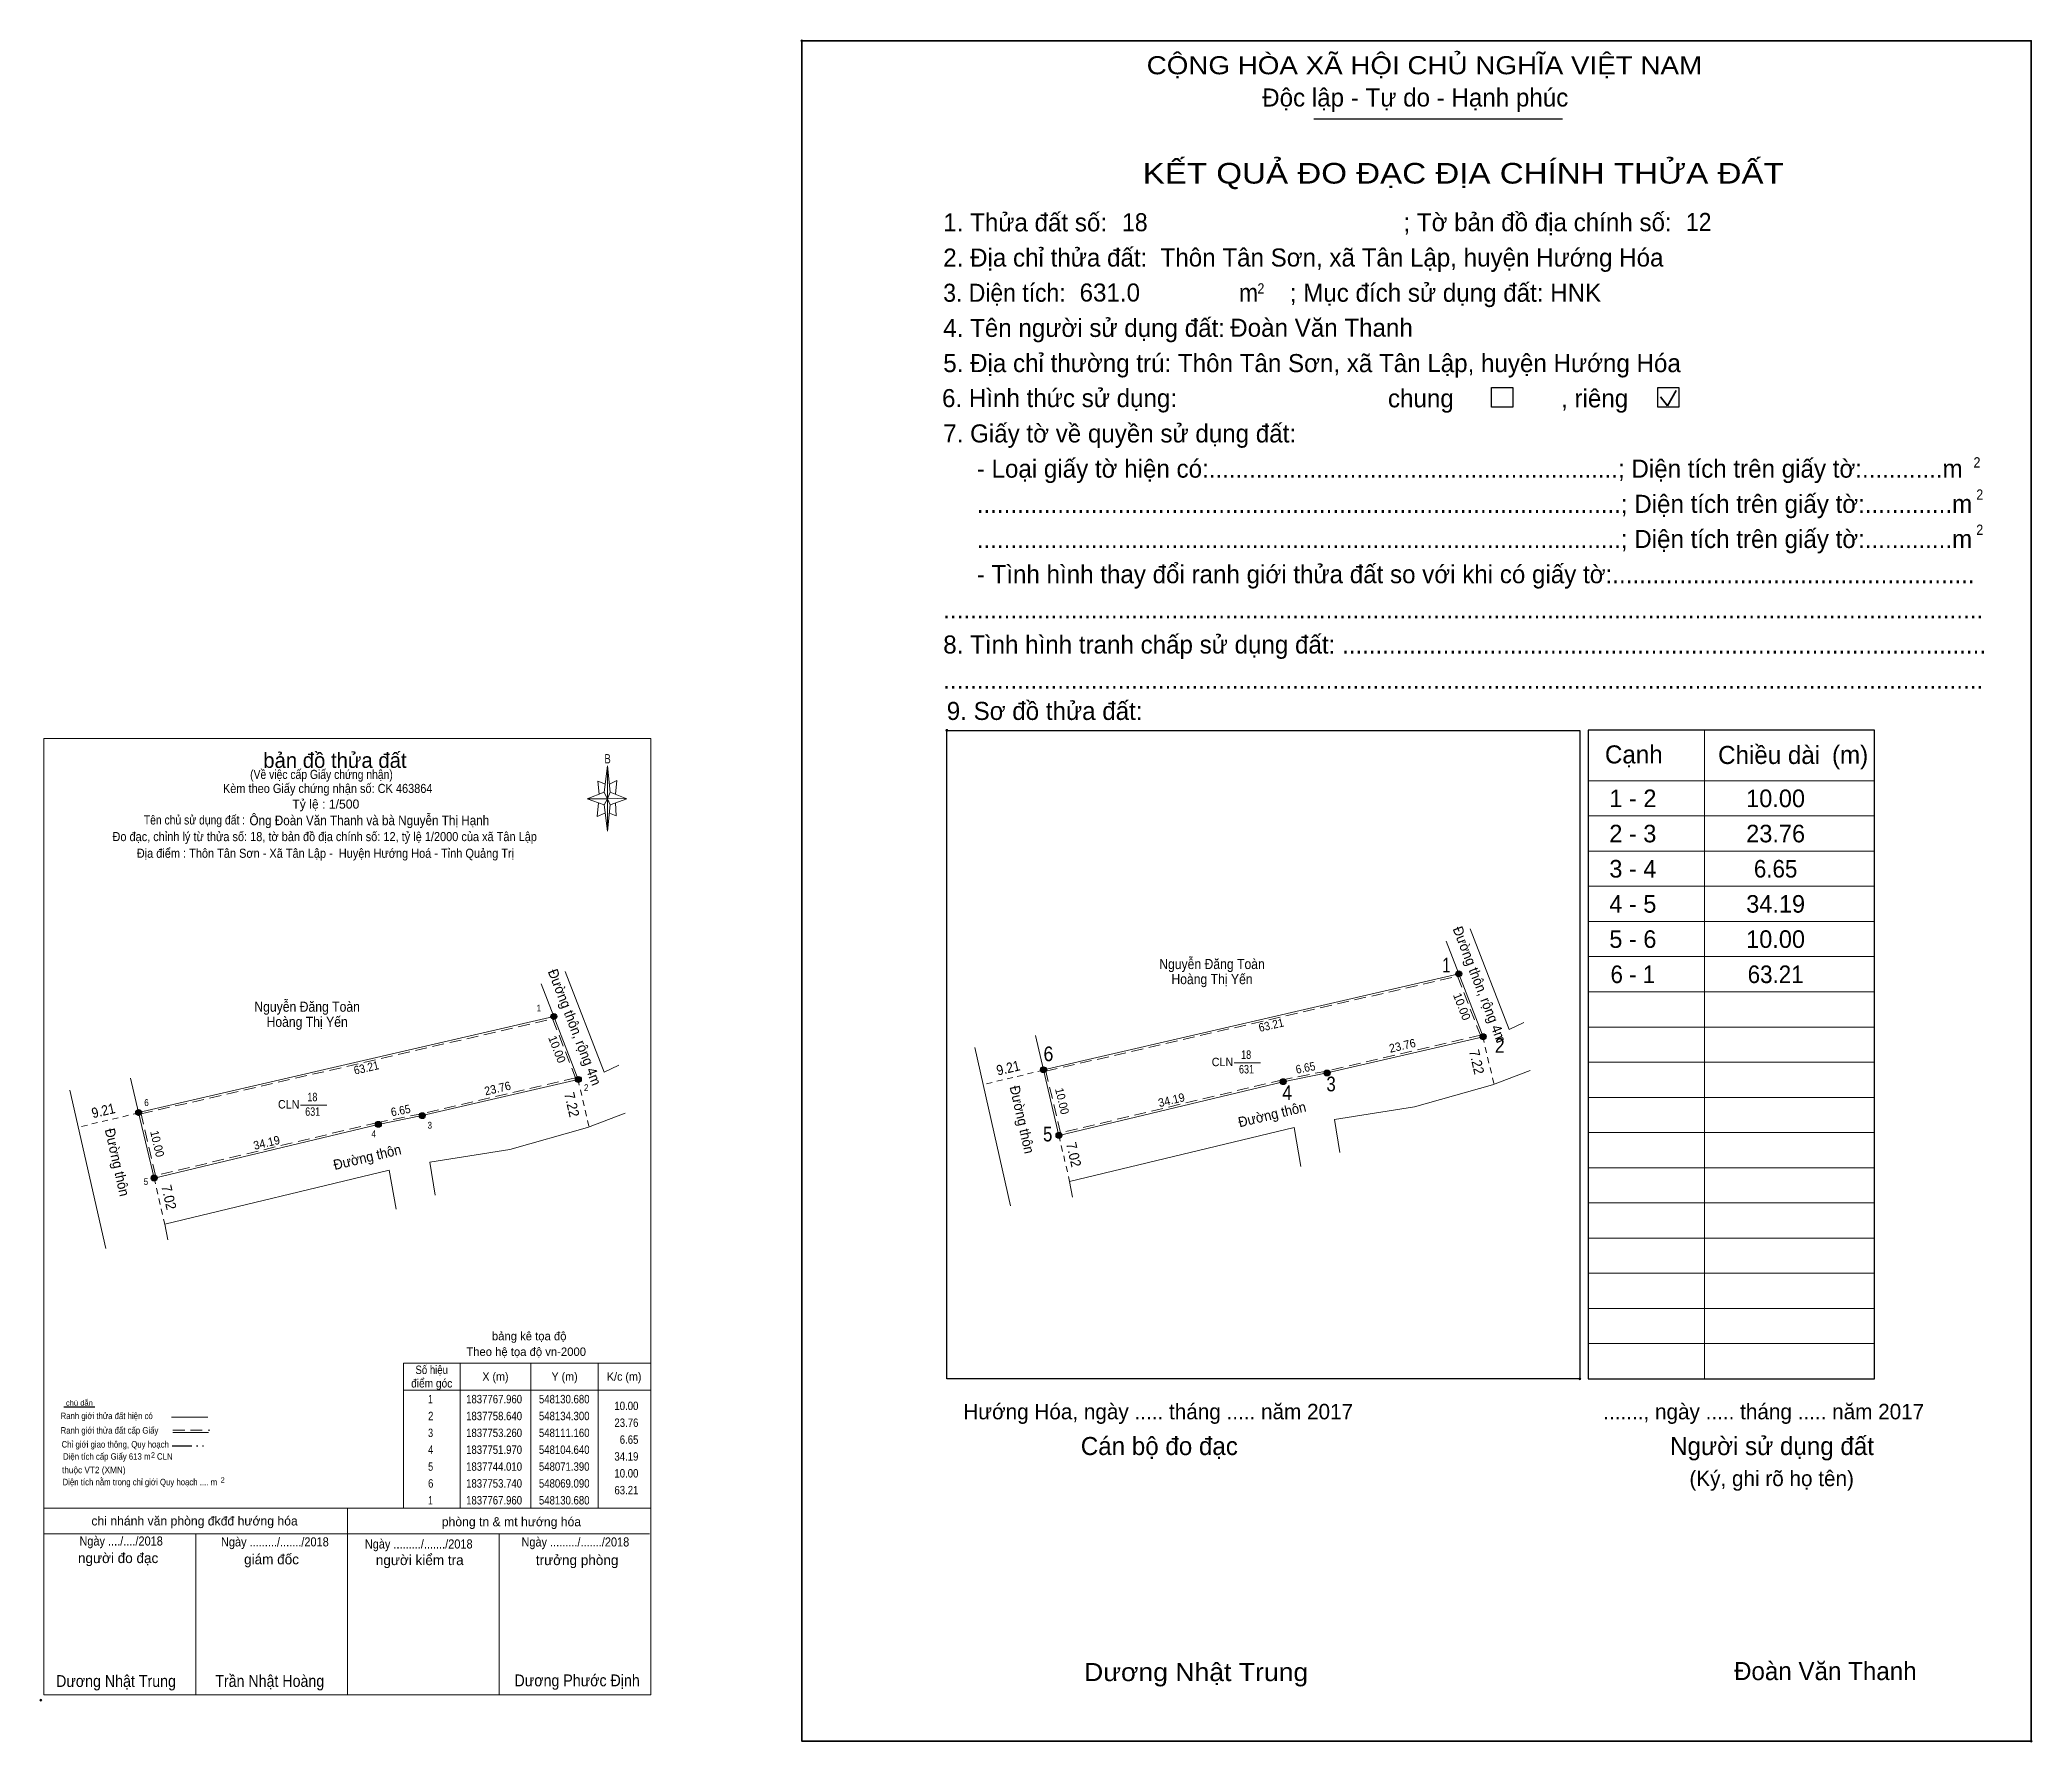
# Model space of a CAD drawing. Header units: metres. Extents: x 547529 to 548216, y 1837620 to 1837906.
# Drawn here: x 547920.3 to 548215.7, y 1837654 to 1837906.5 of the extents above; entities that cross this region are included whole.
import ezdxf
from ezdxf.enums import TextEntityAlignment as Align

# ---------------------------------------------------------------- set-up
doc = ezdxf.new("R2010")
doc.units = ezdxf.units.M
doc.header["$LTSCALE"] = 0.58
doc.header["$PDMODE"] = 32
doc.header["$PDSIZE"] = 0.29
for name, pattern in [('DASH_DOUBLE_DOT', [9.2, 5, -1.2, 0.3, -1.2, 0.3, -1.2]), ('MEDIUM_DASHED', [4.5, 3, -1.5]), ('SHORT_DASHED', [2.7, 1.5, -1.2])]:
    doc.linetypes.add(name, pattern=pattern)
for name, color, linetype, lineweight in [('1', 7, 'Continuous', 13), ('10', 7, 'Continuous', 13), ('11', 7, 'Continuous', 25), ('16', 7, 'Continuous', 25), ('2', 7, 'Continuous', 35), ('27', 7, 'Continuous', 13), ('5', 7, 'DASH_DOUBLE_DOT', 13), ('50', 7, 'Continuous', 25), ('63', 7, 'Continuous', 13), ('7', 7, 'Continuous', 13)]:
    doc.layers.add(name, color=color, linetype=linetype, lineweight=lineweight)
for name, color, linetype in [('36', 7, 'Continuous'), ('48', 7, 'Continuous'), ('52', 7, 'Continuous'), ('6', 7, 'Continuous'), ('9', 7, 'Continuous')]:
    doc.layers.add(name, color=color, linetype=linetype)

msp = doc.modelspace()

# ---------------------------------------------------------------- texts
at = {"layer": '1'}
for s, height, width, p in [('CỘNG HÒA XÃ HỘI CHỦ NGHĨA VIỆT NAM', 2.678, 1.15, (548084.4, 1837901.36)), ('3. Diện tích:', 2.678, 0.95, (548054.23, 1837867.62)), ('m', 2.678, 0.95, (548098.08, 1837867.62)), ('2', 1.53, 0.9, (548100.83, 1837868.84)), ('2', 1.53, 0.9, (548207.02, 1837843.04)), ('2', 1.53, 0.9, (548207.43, 1837838.26)), ('2', 1.53, 0.9, (548207.43, 1837833.05)), ('Dương Nhật Trung', 2.678, 1.1, (548075.11, 1837663.08))]:
    msp.add_text(s, height=height, dxfattribs=dict(at, width=width)).set_placement(p)
for s, height, p in [('Độc lập - Tự do - Hạnh phúc', 2.678, (548101.53, 1837896.58)), ('1. Thửa đất số:', 2.678, (548054.23, 1837878.06)), ('; Tờ bản đồ địa chính số:', 2.678, (548122.48, 1837878.08)), ('2. Địa chỉ thửa đất:', 2.678, (548054.23, 1837872.84)), ('; Mục đích sử dụng đất: HNK', 2.678, (548105.62, 1837867.62)), ('4. Tên người sử dụng đất:', 2.678, (548054.23, 1837862.41)), ('5. Địa chỉ thường trú: Thôn Tân Sơn, xã Tân Lập, huyện Hướng Hóa', 2.678, (548054.23, 1837857.19)), ('chung                , riêng', 2.678, (548120.18, 1837851.97)), ('7. Giấy tờ về quyền sử dụng đất:', 2.678, (548054.23, 1837846.76)), ('     - Loại giấy tờ hiện có:.............................................................; Diện tích trên giấy tờ:............m', 2.678, (548054.23, 1837841.54)), ('     ................................................................................................; Diện tích trên giấy tờ:.............m', 2.678, (548054.23, 1837836.32)), ('     ................................................................................................; Diện tích trên giấy tờ:.............m', 2.678, (548054.23, 1837831.11)), ('     - Tình hình thay đổi ranh giới thửa đất so với khi có giấy tờ:......................................................', 2.678, (548054.23, 1837825.89)), ('...........................................................................................................................................................', 2.678, (548054.23, 1837820.67)), ('8. Tình hình tranh chấp sử dụng đất: ................................................................................................', 2.678, (548054.23, 1837815.46)), ('...........................................................................................................................................................', 2.678, (548054.23, 1837810.24)), ('9. Sơ đồ thửa đất:', 2.678, (548054.75, 1837805.61)), ('Cạnh', 2.678, (548152.36, 1837799.16)), ('Chiều dài', 2.678, (548169.14, 1837799.08)), ('(m)', 2.678, (548186.03, 1837799.11)), ('Hướng Hóa, ngày ..... tháng ..... năm 2017', 2.295, (548057.2, 1837701.9)), ('......., ngày ..... tháng ..... năm 2017', 2.295, (548152.11, 1837701.9)), ('Cán bộ đo đạc', 2.678, (548074.63, 1837696.6)), ('Người sử dụng đất', 2.678, (548162.02, 1837696.6)), ('(Ký, ghi rõ họ tên)', 2.295, (548164.89, 1837691.99))]:
    msp.add_text(s, height=height, dxfattribs=at).set_placement(p)
for s, height, width, p in [('KẾT QUẢ ĐO ĐẠC ĐỊA CHÍNH THỬA ĐẤT', 3.061, 1.2, (548131.345, 1837885.15)), ('CLN', 1.25, 0.95, (548095.635, 1837754.27)), ('18', 1.25, 0.8, (548099.15, 1837755.35)), ('631', 1.25, 0.8, (548099.2, 1837753.19))]:
    msp.add_text(s, height=height, dxfattribs=dict(at, width=width)).set_placement(p, align=Align.CENTER)
at = {"layer": '10'}
for s, rotation, width, p in [('Đường thôn, rộng 4m', 291.227, 0.95, (548129.75, 1837774.64)), ('Đường thôn, rộng 4m', 291.227, 0.95, (547995.56, 1837768.31)), ('7.22', 283.089, 0.95, (548132.19, 1837756.53)), ('9.21', 13.3, 0.9, (548062.32, 1837752.87)), ('7.22', 283.089, 0.95, (547998, 1837750.2)), ('Đường thôn', 282.762, 0.95, (548064.06, 1837751.19)), ('9.21', 13.3, 0.9, (547928.13, 1837746.54)), ('Đường thôn', 13.463, 0.95, (548098.18, 1837745.19)), ('Đường thôn', 282.762, 0.95, (547929.87, 1837744.86)), ('Đường thôn', 13.463, 0.95, (547963.99, 1837738.86)), ('7.02', 282.927, 0.95, (548072.44, 1837742.79)), ('7.02', 282.927, 0.95, (547938.25, 1837736.46))]:
    msp.add_text(s, height=1.5, rotation=rotation, dxfattribs=dict(at, width=width)).set_placement(p)
at = {"layer": '16', "width": 0.8}
for p in [(547937.03, 1837696.2), (547947.37, 1837692.5)]:
    msp.add_text('2', height=0.8, dxfattribs=at).set_placement(p, align=Align.CENTER)
at = {"layer": '36', "width": 0.9}
for s, p in [('Nguyễn Đăng Toàn', (548094.085, 1837768.67)), ('Hoàng Thị Yến', (548094.085, 1837766.43)), ('Nguyễn Đăng Toàn', (547959.895, 1837762.34)), ('Hoàng Thị Yến', (547959.895, 1837760.1))]:
    msp.add_text(s, height=1.5, dxfattribs=at).set_placement(p, align=Align.CENTER)
at = {"layer": '48'}
msp.add_text('6. Hình thức sử dụng:', height=2.678, dxfattribs=at).set_placement((548054.05, 1837852))
at = {"layer": '5'}
for s, height, width, p in [('Ranh giới thửa đất hiện có ', 0.96, 0.9, (547930.325, 1837701.93)), ('chú dẫn', 0.7999, 1.05, (547926.12, 1837703.93)), ('Ranh giới thửa đất cấp Giấy', 0.96, 0.9, (547930.58, 1837699.78)), ('Chỉ giới giao thông, Quy hoạch', 0.96, 0.9, (547931.44, 1837697.71)), ('Diện tích cấp Giấy 613 m   CLN', 0.96, 0.9, (547931.815, 1837695.91)), ('thuộc VT2 (XMN)', 0.96, 0.95, (547928.255, 1837693.91)), ('Diện tích nằm trong chỉ giới Quy hoạch .... m', 0.96, 0.9, (547935.085, 1837692.12))]:
    msp.add_text(s, height=height, dxfattribs=dict(at, width=width)).set_placement(p, align=Align.CENTER)
at = {"layer": '52'}
for s, p in [('1 - 2', (548156.505, 1837792.68)), ('10.00', (548177.665, 1837792.68)), ('2 - 3', (548156.495, 1837787.46)), ('23.76', (548177.675, 1837787.46)), ('3 - 4', (548156.5, 1837782.24)), ('4 - 5', (548156.5, 1837777.03)), ('34.19', (548177.675, 1837777.03)), ('5 - 6', (548156.5, 1837771.81)), ('10.00', (548177.665, 1837771.81))]:
    msp.add_text(s, height=2.608, dxfattribs=at).set_placement(p, align=Align.CENTER)
at = {"layer": '52', "width": 0.95}
for s, p in [('6.65', (548177.67, 1837782.24)), ('6 - 1', (548156.5, 1837766.59)), ('63.21', (548177.675, 1837766.59))]:
    msp.add_text(s, height=2.608, dxfattribs=at).set_placement(p, align=Align.CENTER)
at = {"layer": '6', "width": 0.95}
for s, p in [('18', (548080.75, 1837878.08)), ('12', (548164.37, 1837878.12))]:
    msp.add_text(s, height=2.678, dxfattribs=at).set_placement(p)
at = {"layer": '6'}
for s, p in [('Thôn Tân Sơn, xã Tân Lập, huyện Hướng Hóa', (548086.46, 1837872.85)), ('631.0', (548074.45, 1837867.66)), ('Đoàn Văn Thanh', (548096.79, 1837862.44)), ('Đoàn Văn Thanh', (548171.5, 1837663.23))]:
    msp.add_text(s, height=2.678, dxfattribs=at).set_placement(p)
at = {"layer": '63'}
for p in [(548130.5653, 1837762.8813), (547996.3753, 1837756.5513)]:
    msp.add_text('10.00', height=1.25, rotation=291.227, dxfattribs=at).set_placement(p, align=Align.CENTER)
for s, rotation, width, p in [('63.21', 13.001, 0.9, (548103.0044, 1837759.7558)), ('23.76', 13.089, 0.95, (548122.4635, 1837756.7026)), ('63.21', 13.001, 0.9, (547968.8144, 1837753.4258)), ('6.65', 11.192, 0.9, (548108.0737, 1837753.4216)), ('23.76', 13.089, 0.95, (547988.2735, 1837750.3726)), ('10.00', 283.3, 0.95, (548071.2518, 1837748.9488)), ('34.19', 13.463, 0.95, (548088.2195, 1837748.6447)), ('6.65', 11.192, 0.9, (547973.8837, 1837747.0916)), ('10.00', 283.3, 0.95, (547937.0618, 1837742.6188)), ('34.19', 13.463, 0.95, (547954.0295, 1837742.3147))]:
    msp.add_text(s, height=1.25, rotation=rotation, dxfattribs=dict(at, width=width)).set_placement(p, align=Align.CENTER)
for s, width, p in [('điểm góc', 0.9, (547978.37, 1837706.62)), ('Số hiệu', 0.85, (547978.37, 1837708.62)), ('X (m)', 0.95, (547987.82, 1837707.62)), ('Y (m)', 0.95, (547998.075, 1837707.62)), ('K/c (m)', 0.95, (548006.915, 1837707.62)), (' 1', 0.75, (547978.02, 1837704.27)), ('1837767.960', 0.85, (547987.62, 1837704.27)), ('548130.680', 0.85, (547998.02, 1837704.27)), (' 2', 0.85, (547978.025, 1837701.77)), ('1837758.640', 0.85, (547987.62, 1837701.77)), ('548134.300', 0.85, (547998.02, 1837701.77)), (' 3', 0.8, (547978.015, 1837699.27)), ('1837753.260', 0.85, (547987.62, 1837699.27)), ('548111.160', 0.85, (547998.02, 1837699.27)), (' 4', 0.85, (547978.02, 1837696.77)), ('1837751.970', 0.85, (547987.62, 1837696.77)), ('548104.640', 0.85, (547998.02, 1837696.77)), (' 5', 0.8, (547978.025, 1837694.27)), ('1837744.010', 0.85, (547987.62, 1837694.27)), ('548071.390', 0.85, (547998.02, 1837694.27)), (' 6', 0.85, (547978.025, 1837691.77)), (' 1', 0.75, (547978.02, 1837689.27)), ('1837753.740', 0.85, (547987.62, 1837691.77)), ('1837767.960', 0.85, (547987.62, 1837689.27)), ('548069.090', 0.85, (547998.02, 1837691.77)), ('548130.680', 0.85, (547998.02, 1837689.27))]:
    msp.add_text(s, height=1.25, dxfattribs=dict(at, width=width)).set_placement(p, align=Align.CENTER)
at = {"layer": '63', "width": 0.85}
for s, p in [('10.00', (548009.02, 1837703.27)), ('23.76', (548009.02, 1837700.77)), ('6.65', (548009.02, 1837698.27)), ('34.19', (548009.02, 1837695.77)), ('10.00', (548009.02, 1837693.27)), ('63.21', (548009.02, 1837690.77))]:
    msp.add_text(s, height=1.25, dxfattribs=at).set_placement(p, align=Align.RIGHT)
at = {"layer": '7'}
for s, height, p in [('bản đồ thửa đất', 2.25, (547964.015, 1837798.5)), ('Tỷ lệ : 1/500', 1.35, (547962.665, 1837792.46)), ('bảng kê tọa độ', 1.25, (547992.825, 1837713.62)), ('Theo hệ tọa độ vn-2000', 1.25, (547992.375, 1837711.3)), ('chi nhánh văn phòng đkđđ hướng hóa', 1.35, (547943.2, 1837686.16)), ('phòng tn & mt hướng hóa', 1.35, (547990.195, 1837686.04)), ('người đo đạc', 1.5, (547931.865, 1837680.58)), ('giám đốc', 1.5, (547954.615, 1837680.4)), ('người kiểm tra', 1.5, (547976.595, 1837680.28)), ('trưởng phòng', 1.5, (547999.935, 1837680.28))]:
    msp.add_text(s, height=height, dxfattribs=at).set_placement(p, align=Align.CENTER)
for s, height, width, p in [('B', 1.378, 0.75, (548004.455, 1837799.16)), ('(Về việc cấp Giấy chứng nhận)', 1.35, 0.85, (547962.02, 1837796.86)), ('Kèm theo Giấy chứng nhận số: CK 463864', 1.35, 0.9, (547962.945, 1837794.78)), ('Tên chủ sử dụng đất :', 1.35, 0.85, (547943.185, 1837790.11)), ('Đo đạc, chỉnh lý từ thửa số: 18, tờ bản đồ địa chính số: 12, tỷ lệ 1/2000 của xã Tân Lập', 1.35, 0.9, (547962.495, 1837787.64)), ('Địa điểm : Thôn Tân Sơn - Xã Tân Lập -  Huyện Hướng Hoá - Tỉnh Quảng Trị ', 1.35, 0.9, (547962.835, 1837785.17)), ('18', 1.25, 0.8, (547960.67, 1837749.07)), ('CLN', 1.25, 0.95, (547957.155, 1837747.99)), ('631', 1.25, 0.8, (547960.72, 1837746.91)), ('Ngày ..../..../2018', 1.35, 0.9, (547932.31, 1837683.18)), ('Ngày ........./......./2018', 1.35, 0.9, (547955.11, 1837683.05)), ('Ngày ........./......./2018', 1.35, 0.9, (547999.67, 1837683.04)), ('Ngày ........./......./2018', 1.35, 0.9, (547976.44, 1837682.74)), ('Dương Nhật Trung', 1.75, 0.9, (547931.55, 1837662.21)), ('Trần Nhật Hoàng', 1.75, 0.9, (547954.345, 1837662.22)), ('Dương Phước Định', 1.75, 0.9, (547999.935, 1837662.31))]:
    msp.add_text(s, height=height, dxfattribs=dict(at, width=width)).set_placement(p, align=Align.CENTER)
at = {"layer": '7', "width": 0.9}
msp.add_text('Ông Đoàn Văn Thanh và bà Nguyễn Thị Hạnh', height=1.44, dxfattribs=at).set_placement((547951.34, 1837790))
at = {"layer": '9'}
for s, height, width, p in [('1', 2.174, 0.75, (548128.835, 1837768.17)), ('1', 1, 0.85, (547994.255, 1837762.38)), ('2', 2.174, 0.9, (548136.76, 1837756.25)), ('6', 2.174, 0.9, (548069.83, 1837755.01)), ('3', 2.174, 0.85, (548111.745, 1837750.54)), ('6', 1, 0.9, (547936.075, 1837748.37)), ('2', 1, 0.9, (548001.285, 1837750.59)), ('4', 2.174, 0.9, (548105.23, 1837749.26)), ('4', 1, 0.9, (547969.76, 1837743.73)), ('3', 1, 0.9, (547978.08, 1837745.01)), ('5', 2.174, 0.85, (548069.725, 1837743.11)), ('5', 1, 0.9, (547935.985, 1837736.65))]:
    msp.add_text(s, height=height, dxfattribs=dict(at, width=width)).set_placement(p, align=Align.CENTER)

# ---------------------------------------------------------------- hatches: boundary and pattern name
at = {"layer": '11'}
for points in [[(548131.1147, 1837767.96, 1), (548130.2453, 1837767.96, 1)], [(547996.9247, 1837761.63, 1), (547996.0553, 1837761.63, 1)], [(548134.7347, 1837758.64, 1), (548133.8653, 1837758.64, 1)], [(548134.7347, 1837758.64, 1), (548133.8653, 1837758.64, 1)], [(548000.5447, 1837752.31, 1), (547999.6753, 1837752.31, 1)], [(548000.5447, 1837752.31, 1), (547999.6753, 1837752.31, 1)], [(548069.5247, 1837753.74, 1), (548068.6553, 1837753.74, 1)], [(548105.0747, 1837751.97, 1), (548104.2053, 1837751.97, 1)], [(548111.5947, 1837753.26, 1), (548110.7253, 1837753.26, 1)], [(547935.3347, 1837747.41, 1), (547934.4653, 1837747.41, 1)], [(547977.4047, 1837746.93, 1), (547976.5353, 1837746.93, 1)], [(547970.8847, 1837745.64, 1), (547970.0153, 1837745.64, 1)], [(548071.8247, 1837744.01, 1), (548070.9553, 1837744.01, 1)], [(547937.6347, 1837737.68, 1), (547936.7653, 1837737.68, 1)]]:
    msp.add_hatch(color=256, dxfattribs=at).paths.add_polyline_path(points)

# ---------------------------------------------------------------- linework, layer by layer
at = {"layer": '1', "lineweight": 25}
for p, q in [((548109.18, 1837894.75), (548146.05, 1837894.75)), ((548192.33, 1837707.9), (548192.33, 1837804.1)), ((548054.75, 1837723.49), (548054.75, 1837783.82))]:
    msp.add_line(p, q, dxfattribs=at)
at = {"layer": '1', "lineweight": 35}
for p, q in [((548160.6, 1837853.54), (548161.64, 1837852.19)), ((548161.64, 1837852.19), (548162.9, 1837854.45))]:
    msp.add_line(p, q, dxfattribs=at)
at = {"layer": '1'}
for p, q in [((548167.12, 1837804.1), (548167.12, 1837707.9)), ((548149.85, 1837796.59), (548179.04, 1837796.59)), ((548179.04, 1837796.59), (548192.33, 1837796.59)), ((548149.85, 1837791.37), (548179.04, 1837791.37)), ((548179.04, 1837791.37), (548192.33, 1837791.37)), ((548149.85, 1837786.16), (548179.04, 1837786.16)), ((548179.04, 1837786.16), (548192.33, 1837786.16)), ((548149.85, 1837780.94), (548179.04, 1837780.94)), ((548179.04, 1837780.94), (548192.33, 1837780.94)), ((548149.85, 1837775.72), (548179.04, 1837775.72)), ((548179.04, 1837775.72), (548192.33, 1837775.72)), ((548149.85, 1837770.51), (548179.04, 1837770.51)), ((548179.04, 1837770.51), (548192.33, 1837770.51)), ((548149.85, 1837765.29), (548179.04, 1837765.29)), ((548179.04, 1837765.29), (548192.33, 1837765.29)), ((548149.85, 1837760.07), (548179.04, 1837760.07)), ((548179.04, 1837760.07), (548192.33, 1837760.07)), ((548149.85, 1837754.85), (548179.04, 1837754.85)), ((548179.04, 1837754.85), (548192.33, 1837754.85)), ((548149.85, 1837749.64), (548179.04, 1837749.64)), ((548179.04, 1837749.64), (548192.33, 1837749.64)), ((548149.85, 1837744.42), (548179.04, 1837744.42)), ((548179.04, 1837744.42), (548192.33, 1837744.42)), ((548149.85, 1837739.2), (548179.04, 1837739.2)), ((548179.04, 1837739.2), (548192.33, 1837739.2)), ((548149.85, 1837733.99), (548179.04, 1837733.99)), ((548179.04, 1837733.99), (548192.33, 1837733.99)), ((548149.85, 1837728.77), (548179.04, 1837728.77)), ((548179.04, 1837728.77), (548192.33, 1837728.77)), ((548149.85, 1837723.55), (548179.04, 1837723.55)), ((548179.04, 1837723.55), (548192.33, 1837723.55)), ((548149.85, 1837718.34), (548179.04, 1837718.34)), ((548179.04, 1837718.34), (548192.33, 1837718.34)), ((548149.85, 1837713.12), (548179.04, 1837713.12)), ((548179.04, 1837713.12), (548192.33, 1837713.12))]:
    msp.add_line(p, q, dxfattribs=at)
at = {"layer": '1', "lineweight": 25}
for points in [[(548054.75, 1837783.82), (548054.75, 1837804.07), (548148.63, 1837804.07), (548148.63, 1837783.82), (548148.63, 1837723.49)], [(548192.33, 1837804.1), (548149.85, 1837804.1), (548149.85, 1837707.9), (548192.33, 1837707.9), (548192.33, 1837708.84)], [(548148.63, 1837723.49), (548148.63, 1837707.9), (548054.75, 1837707.9), (548054.75, 1837723.49)]]:
    msp.add_lwpolyline(points, dxfattribs=at)
at = {"layer": '1'}
msp.add_lwpolyline([(548130.68, 1837767.96), (548134.3, 1837758.64), (548111.16, 1837753.26), (548104.64, 1837751.97), (548071.39, 1837744.01), (548069.09, 1837753.74)], close=True, dxfattribs=at)
at = {"layer": '1', "linetype": 'MEDIUM_DASHED'}
msp.add_lwpolyline([(548130.49, 1837767.61), (548133.9, 1837758.85), (548111.1, 1837753.55), (548104.58, 1837752.26), (548071.61, 1837744.37), (548069.45, 1837753.52)], close=True, dxfattribs=at)
at = {"layer": '1'}
for p in [(548033.27, 1837906.32), (548054.75, 1837804.07), (548148.63, 1837707.9), (548215.57, 1837654.17)]:
    msp.add_point(p, dxfattribs=at)
at = {"layer": '10'}
for p, q in [((548132.35, 1837774.65), (548138.15, 1837759.73)), ((547998.16, 1837768.32), (548003.96, 1837753.4)), ((548138.15, 1837759.73), (548140.33, 1837760.73)), ((548058.9, 1837757.03), (548064.22, 1837733.56)), ((548003.96, 1837753.4), (548006.14, 1837754.4)), ((548135.67, 1837751.51), (548141.26, 1837753.61)), ((547924.71, 1837750.7), (547930.03, 1837727.23)), ((548124.12, 1837748.26), (548135.67, 1837751.51)), ((548001.48, 1837745.18), (548007.07, 1837747.28)), ((548112.27, 1837746.35), (548124.12, 1837748.26)), ((547989.93, 1837741.93), (548001.48, 1837745.18)), ((548072.96, 1837737.17), (548106.27, 1837745.16)), ((548106.27, 1837745.16), (548107.28, 1837739.41)), ((548112.27, 1837746.35), (548113.06, 1837741.49)), ((547978.08, 1837740.02), (547989.93, 1837741.93)), ((547938.77, 1837730.84), (547972.08, 1837738.83)), ((547972.08, 1837738.83), (547973.09, 1837733.08)), ((547978.08, 1837740.02), (547978.87, 1837735.16)), ((548072.96, 1837737.17), (548073.42, 1837734.84)), ((547938.77, 1837730.84), (547939.23, 1837728.51))]:
    msp.add_line(p, q, dxfattribs=at)
at = {"layer": '10', "linetype": 'SHORT_DASHED'}
for p, q in [((548134.25, 1837758.63), (548135.89, 1837751.59)), ((548069.11, 1837753.67), (548060.14, 1837751.55)), ((548000.06, 1837752.3), (548001.7, 1837745.26)), ((547934.92, 1837747.34), (547925.95, 1837745.22)), ((548071.39, 1837744.01), (548072.96, 1837737.17)), ((547937.2, 1837737.68), (547938.77, 1837730.84))]:
    msp.add_line(p, q, dxfattribs=at)
at = {"layer": '10'}
for points in [[(548134.3, 1837758.64), (548111.16, 1837753.26), (548104.64, 1837751.97), (548071.39, 1837744.01), (548069.09, 1837753.74), (548130.68, 1837767.96)], [(548000.11, 1837752.31), (547976.97, 1837746.93), (547970.45, 1837745.64), (547937.2, 1837737.68), (547934.9, 1837747.41), (547996.49, 1837761.63)]]:
    msp.add_lwpolyline(points, close=True, dxfattribs=at)
at = {"layer": '11'}
for centre in [(548130.68, 1837767.96), (547996.49, 1837761.63), (548134.3, 1837758.64), (548134.3, 1837758.64), (548000.11, 1837752.31), (548000.11, 1837752.31), (548069.09, 1837753.74), (548104.64, 1837751.97), (548111.16, 1837753.26), (547934.9, 1837747.41), (547976.97, 1837746.93), (547970.45, 1837745.64), (548071.39, 1837744.01), (547937.2, 1837737.68)]:
    msp.add_circle(centre, 0.4347, dxfattribs=at)
at = {"layer": '16'}
msp.add_line((547928.42, 1837703.69), (547923.8, 1837703.69), dxfattribs=at)
at = {"layer": '2'}
msp.add_lwpolyline([(548033.27, 1837906.32), (548215.57, 1837906.32), (548215.57, 1837654.17), (548033.27, 1837654.17)], close=True, dxfattribs=at)
at = {"layer": '27'}
for p, q in [((548130.68, 1837767.96), (548128.79, 1837772.82)), ((547996.49, 1837761.63), (547994.6, 1837766.49)), ((548069.09, 1837753.74), (548067.9, 1837758.82)), ((547934.9, 1837747.41), (547933.71, 1837752.49))]:
    msp.add_line(p, q, dxfattribs=at)
at = {"layer": '5', "linetype": 'Continuous'}
for p, q in [((547939.8, 1837702.2), (547945.18, 1837702.2)), ((547940, 1837699.96), (547945.27, 1837699.96))]:
    msp.add_line(p, q, dxfattribs=at)
at = {"layer": '5', "linetype": 'MEDIUM_DASHED'}
msp.add_line((547940, 1837700.28), (547945.44, 1837700.28), dxfattribs=at)
at = {"layer": '5', "lineweight": 25}
msp.add_line((547939.9, 1837697.99), (547945.14, 1837697.99), dxfattribs=at)
at = {"layer": '50'}
for points in [[(548135.56, 1837854.89), (548138.69, 1837854.89), (548138.69, 1837851.97), (548135.56, 1837851.97)], [(548160.19, 1837854.89), (548163.33, 1837854.89), (548163.33, 1837851.97), (548160.19, 1837851.97)]]:
    msp.add_lwpolyline(points, close=True, dxfattribs=at)
at = {"layer": '63'}
for p, q in [((548097.38, 1837754.78), (548101.29, 1837754.78)), ((547982.57, 1837710.24), (547982.57, 1837688.74)), ((547993.07, 1837710.24), (547993.07, 1837688.74)), ((548003.07, 1837710.24), (548003.07, 1837688.74)), ((547974.17, 1837706.24), (548010.87, 1837706.24))]:
    msp.add_line(p, q, dxfattribs=at)
msp.add_lwpolyline([(547974.17, 1837710.24), (548010.87, 1837710.24), (548010.87, 1837688.74), (547974.17, 1837688.74)], close=True, dxfattribs=at)
at = {"layer": '7'}
for p, q in [((548003.92, 1837794.91), (548004.42, 1837798.81)), ((548003.92, 1837793.01), (548001.42, 1837793.91)), ((548004.82, 1837794.91), (548007.32, 1837793.91)), ((548004.82, 1837793.01), (548004.42, 1837789.11)), ((548005.72, 1837791.41), (548004.72, 1837791.81)), ((548005.62, 1837793.31), (548005.72, 1837791.41)), ((547958.9, 1837748.5), (547962.81, 1837748.5)), ((547920.87, 1837688.74), (548010.87, 1837688.74)), ((547920.87, 1837688.74), (548010.87, 1837688.74)), ((547920.87, 1837688.74), (548010.87, 1837688.74)), ((547965.87, 1837661.04), (547965.87, 1837688.74)), ((547920.87, 1837684.94), (548010.67, 1837684.94)), ((547943.37, 1837661.04), (547943.37, 1837684.94)), ((547988.37, 1837661.04), (547988.37, 1837684.94)), ((548010.87, 1837661.04), (547920.87, 1837661.04))]:
    msp.add_line(p, q, dxfattribs=at)
for points in [[(547920.87, 1837802.84), (548010.87, 1837802.84), (548010.87, 1837661.04), (547920.87, 1837661.04)], [(548004.42, 1837798.81), (548004.82, 1837794.91), (548004.42, 1837793.91)], [(548004.42, 1837793.91), (548001.42, 1837793.91), (548003.92, 1837794.91), (548004.82, 1837793.01), (548007.32, 1837793.91), (548004.42, 1837794.01)], [(548004.42, 1837793.91), (548004.42, 1837789.11), (548003.92, 1837793.01)]]:
    msp.add_lwpolyline(points, close=True, dxfattribs=at)
for points in [[(548004.42, 1837793.91), (548003.92, 1837794.91), (548001.42, 1837793.91)], [(548004.12, 1837796.11), (548003.02, 1837796.51), (548003.22, 1837794.61)], [(548004.42, 1837793.91), (548004.82, 1837793.01), (548007.32, 1837793.91)], [(548004.72, 1837796.11), (548005.82, 1837796.61), (548005.62, 1837794.61)], [(548003.12, 1837793.31), (548002.92, 1837791.31), (548004.02, 1837791.81)]]:
    msp.add_lwpolyline(points, dxfattribs=at)
at = {"layer": '7', "linetype": 'MEDIUM_DASHED'}
msp.add_lwpolyline([(547999.71, 1837752.52), (547976.91, 1837747.22), (547970.39, 1837745.93), (547937.42, 1837738.04), (547935.26, 1837747.19), (547996.3, 1837761.28)], close=True, dxfattribs=at)
at = {"layer": '7'}
msp.add_point((547920.4, 1837660.26), dxfattribs=at)

msp.set_redraw_order([(e.dxf.handle, doc.entitydb.next_handle()) for e in msp.query("TEXT MTEXT ATTDEF DIMENSION ARC_DIMENSION")])  # texts and dimensions are drawn at this point

doc.saveas('drawing.dxf')
